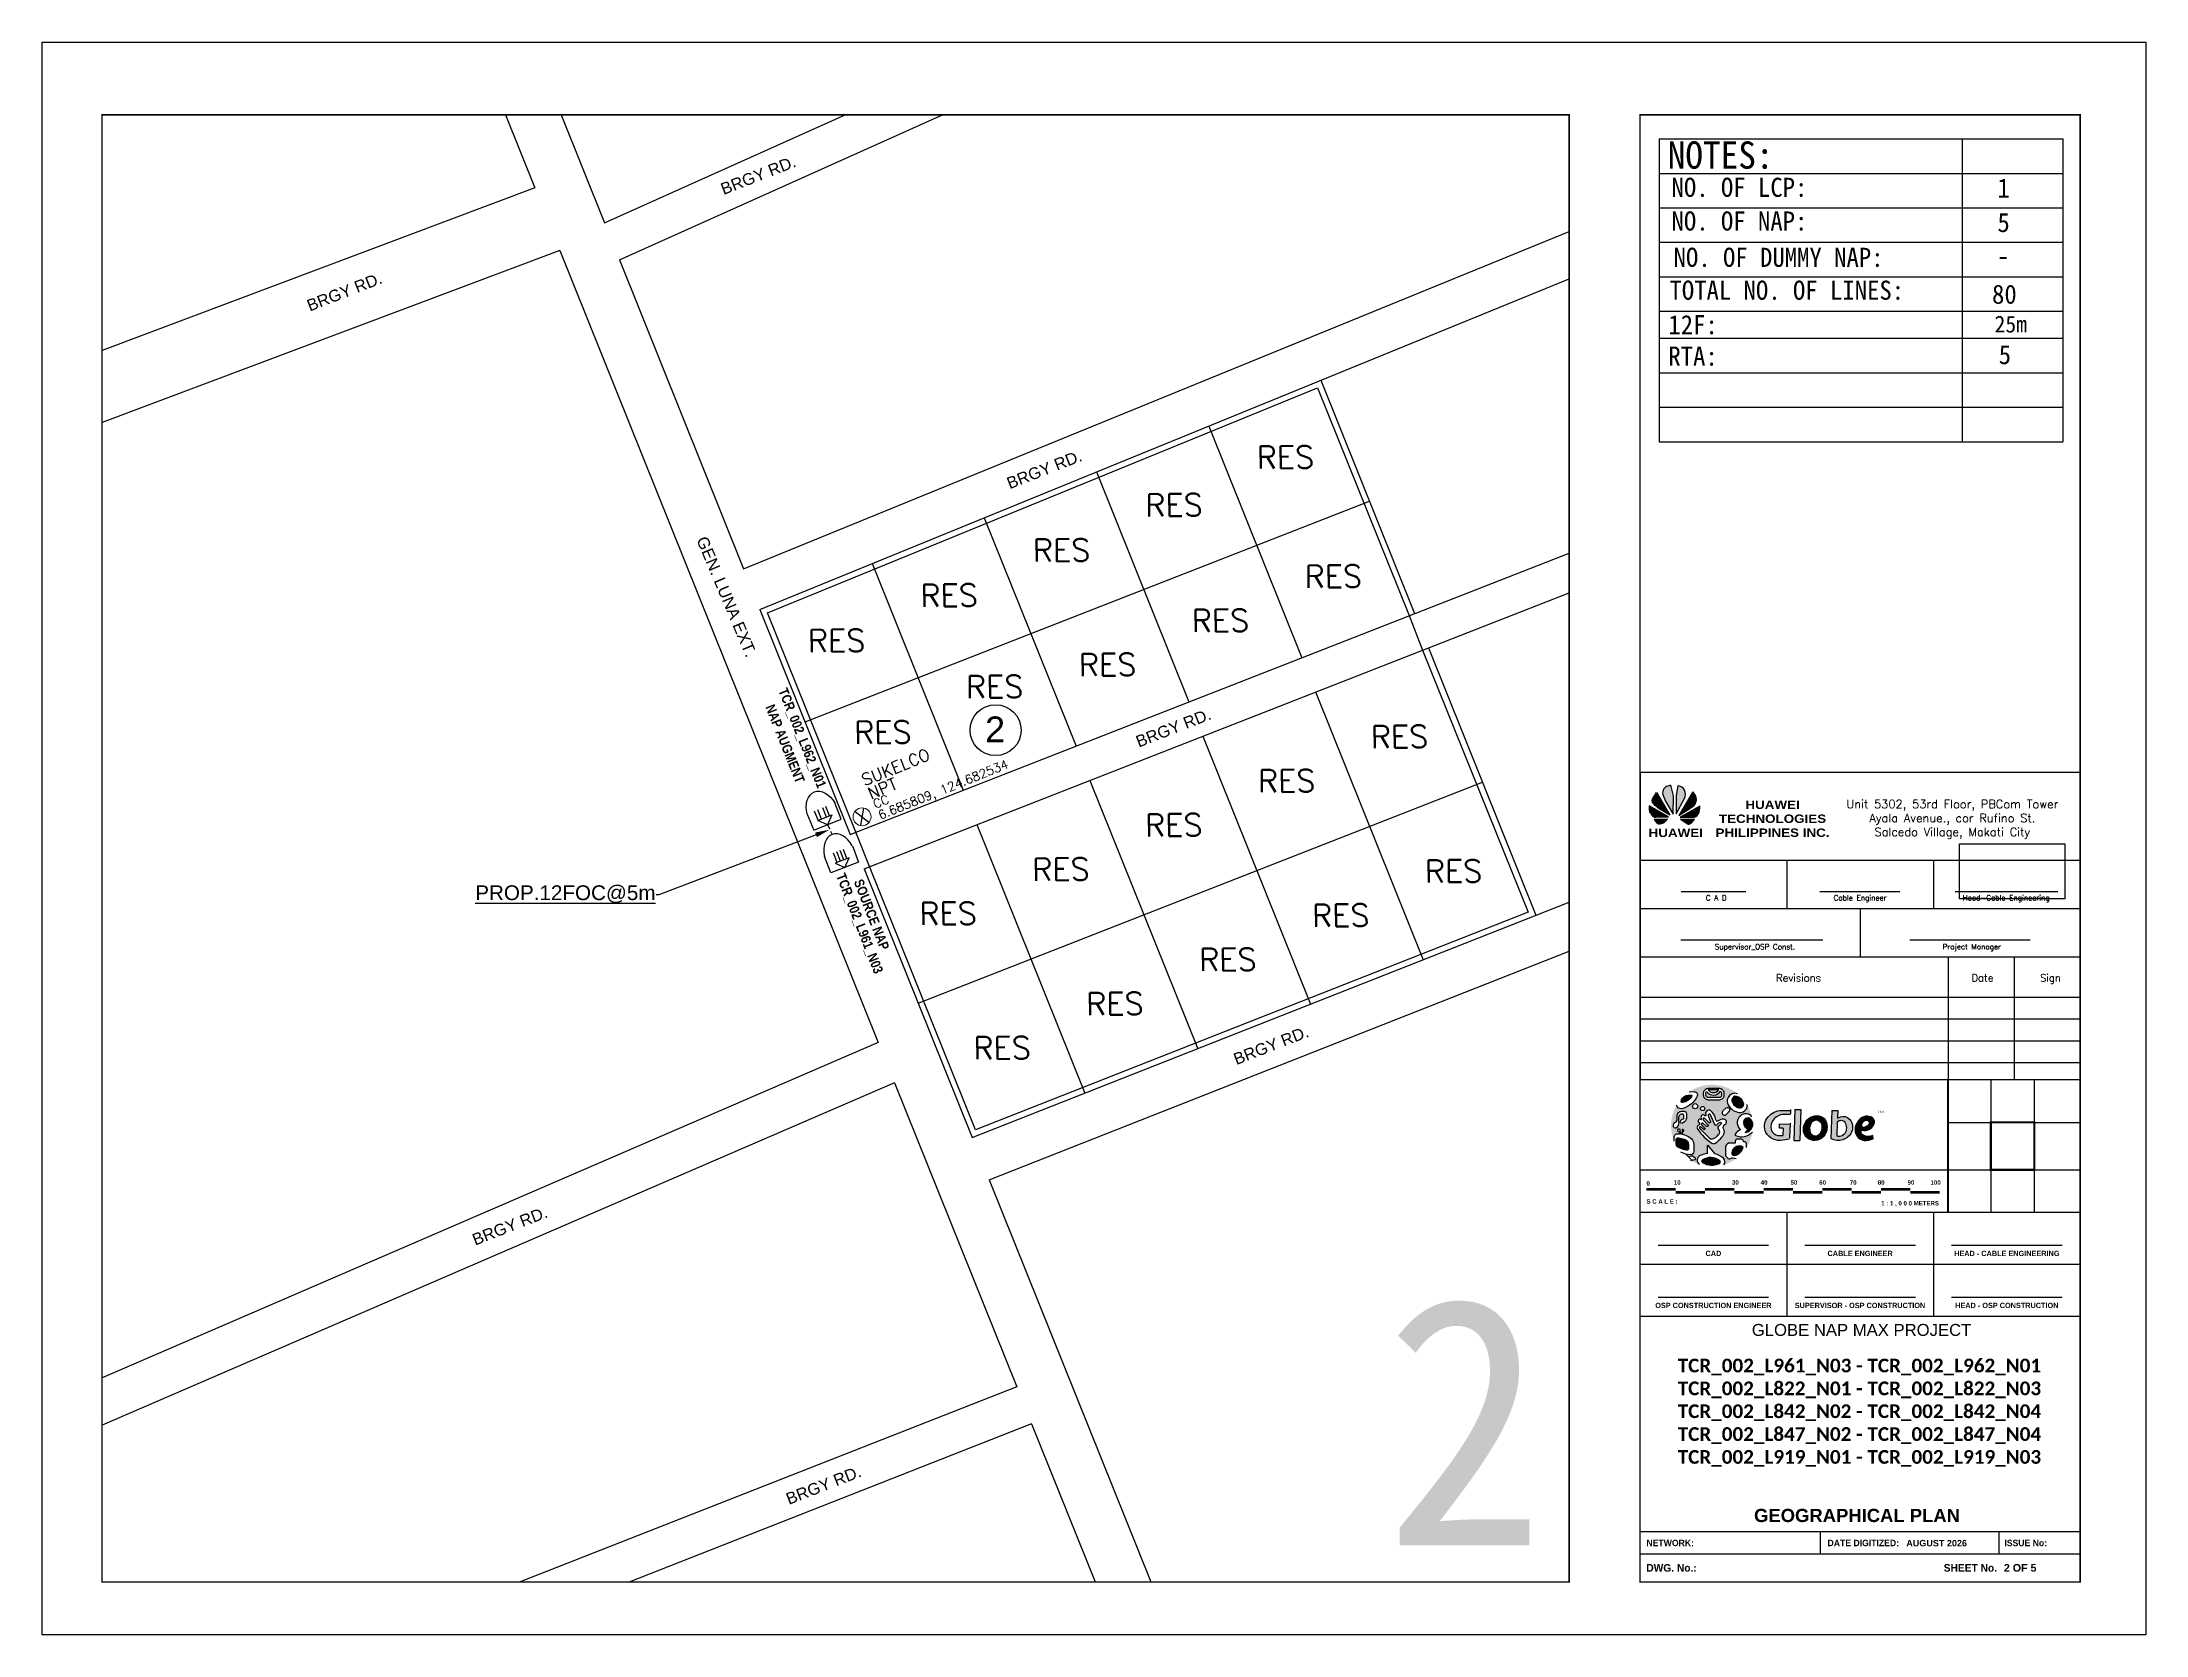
# Paper-space layout 'GEO (2)' of a CAD drawing. Header units: metres. Extents: x 28 to 529, y -2 to 378.
# The model-space entities are those that its viewports show. They can reach past a viewport. Long polylines and large blocks are cut down to what shows.
import ezdxf
from ezdxf import colors
from ezdxf.entities.mleader import LeaderData, LeaderLine
from ezdxf.enums import TextEntityAlignment as Align
from ezdxf.lldxf.tags import DXFTag
from ezdxf.math import Vec2, Vec3

# ---------------------------------------------------------------- set-up
doc = ezdxf.new("R2010")
doc.units = ezdxf.units.M
doc.header["$MEASUREMENT"] = 0
doc.linetypes.add('AERCAB', pattern=[3, 2, -1])
for name, color, linetype in [('1 CORE PRECONNECTED CABLE', 10, 'Continuous'), ('4', 7, 'Continuous'), ('DIMENSION', 3, 'Continuous'), ('EXPOLE', 7, 'Continuous'), ('GRIDS', 251, 'Continuous'), ('LOGO', 1, 'Continuous'), ('LOT BOUNDARY', 8, 'Continuous'), ('MISC', 4, 'Continuous'), ('NAP', 6, 'Continuous'), ('NAP BOUNDARY', 5, 'NAP_BOUNDARY'), ('NEW NAP', 1, 'Continuous'), ('P-AERIAL_FOC', 1, 'AERCAB'), ('p-mh', 1, 'Continuous'), ('pic', 7, 'Continuous'), ('ROAD PAVEMENT', 7, 'Continuous'), ('RTA', 7, 'Continuous'), ('STREET NAME', 2, 'Continuous'), ('t-block', 7, 'Continuous'), ('X-MERALCO-MANILA', 5, 'Continuous'), ('x-mh', 5, 'Continuous'), ('X-POLE', 5, 'Continuous')]:
    doc.layers.add(name, color=color, linetype=linetype)
doc.layers.add('P-UG 144 FOC', color=3, linetype='Continuous', lineweight=50)
doc.layers.get('MISC').off()
doc.layers.get('pic').off()
doc.styles.add('BOLD', font='swisscbo.ttf')
doc.styles.add('CGOMEGA', font='')
doc.styles.add('MHEL', font='SASB____.SHX')
doc.styles.add('ROMANS', font='romans')
doc.styles.add('SASB', font='SASB____.SHX', dxfattribs={"height": 5})
doc.styles.add('SIMPLEX', font='simplex')
doc.styles.get("Standard").update_dxf_attribs({"font": 'arial.ttf'})
doc.styles.add('样式 1', font='SimSun.ttf')
doc.styles.get('CGOMEGA').set_extended_font_data('CG Omega', bold=True)
tags = doc.linetypes.add('NAP_BOUNDARY', pattern='A,3,-1,["NAP",Standard,S=0.4,R=0,X=-0.73,Y=-0.2],-0.6', length=4.6).pattern_tags.tags
tags[6] = DXFTag(74, 10)
picture_1 = doc.add_image_def('image1.jpg', size_in_pixel=(177, 92))

psp = doc.layouts.new('GEO (2)')

# ---------------------------------------------------------------- texts
at = {"color": 5, "style": 'SASB'}
psp.add_text('GEOGRAPHICAL PLAN ', height=3.15, dxfattribs=at).set_placement((461.11, 25.19), align=Align.CENTER)

msp = doc.modelspace()

# ---------------------------------------------------------------- texts
at = {"layer": 'LOT BOUNDARY', "char_height": 3.024, "width": 55.2712, "attachment_point": 2, "rotation": 0.6682, "style": 'ROMANS'}
for insert in [(13879657.95, 746013.81), (13879642.86, 746007.34), (13879627.64, 746001.22), (13879664.43, 745997.68), (13879612.41, 745995.1), (13879649.15, 745991.7), (13879597.18, 745988.98), (13879633.87, 745985.72), (13879618.58, 745982.74), (13879603.44, 745976.57), (13879673.39, 745975.97), (13879658.11, 745969.99), (13879642.83, 745964.01), (13879627.55, 745958.02), (13879680.71, 745957.77), (13879612.27, 745952.04), (13879665.43, 745951.78), (13879650.15, 745945.8), (13879634.86, 745939.82), (13879619.58, 745933.84)]:
    msp.add_mtext('RES', dxfattribs=dict(at, insert=insert))
at = {"layer": 'STREET NAME', "attachment_point": 1}
for s, insert, char_height, rotation in [('BRGY RD.', (13879581.31, 746049.26), 1.584, 21.3638), ('BRGY RD.', (13879525.29, 746033.48), 1.584, 21.3638), ('BRGY RD.', (13879620.04, 746009.43), 1.584, 21.3638), ('GEN. LUNA EXT.', (13879579.64, 746001.76), 1.5842, 292.9071), ('BRGY RD.', (13879637.52, 745974.45), 1.584, 21.3638), ('BRGY RD.', (13879650.74, 745931.46), 1.584, 21.3638), ('BRGY RD.', (13879547.68, 745907.02), 1.584, 21.3638), ('BRGY RD.', (13879590.15, 745871.92), 1.584, 21.3638)]:
    msp.add_mtext_dynamic_manual_height_columns(s, width=24.9774, gutter_width=7.92, heights=[0], dxfattribs=dict(at, insert=insert, char_height=char_height, rotation=rotation))
at = {"layer": 't-block', "insert": (13879682.23, 745898.47), "char_height": 33.4924, "width": 97.0509, "attachment_point": 2, "style": '样式 1'}
msp.add_mtext('\\pxsm0.9;{\\W0.95;2}', dxfattribs=at)

# ---------------------------------------------------------------- blocks, each defined once
blk = doc.blocks.new('A$C72D259CD')
h = blk.add_hatch(color=5)
h.paths.add_polyline_path([(241.1, 264.5, -0.387582), (259.9, 304, -0.173224), (283.2, 305, 0.325853), (77.8, 313.8), (99.4, 312.4, -0.564411), (111.2, 294.9, -0.215923), (51.5, 241.9, -0.365883), (25.9, 250.5), (23.3, 255.8, 0.13157), (0, 168.6, 0.097574), (13, 102.4), (13, 118.1, -0.430887), (30.1, 134.2, -0.015988), (36.6, 134, 0.33378), (37.6, 135.4), (37.3, 139.6, 0.348144), (34.7, 142), (32.9, 142.1, -0.259347), (27.7, 145.8), (27.6, 150.3, -0.384404), (32.4, 154.2), (35.7, 154.1, -0.324639), (39.3, 150.1), (39.7, 135, 0.302309), (40.9, 133.7, -0.014582), (45.5, 133, 0.393216), (46.4, 133.8), (46.7, 150.6, -0.492185), (50.6, 152.8), (53.3, 150.6, -0.824801), (49.9, 143.8, 0.403873), (48.8, 142.7), (48.7, 133.2, 0.309688), (49.3, 132.3, -0.102982), (79.1, 118.9, -0.244523), (96.8, 88.7), (96.8, 57.7, -0.413152), (84.1, 44.4, -0.056316), (62.3, 47.4), (74.1, 35.8, 0.119625), (80.2, 37.4, -0.316849), (95.1, 35.9), (104.3, 28.9, -0.556533), (102.2, 23.8), (93.6, 22.3, -0.079444), (91.2, 21.9), (82.3, 20.4, 0.061423), (121.1, 2.5, -0.586808), (124.8, 40.9, -0.087161), (155.5, 49.7), (155.5, 85), (186, 47.8, -0.113289), (223.2, 29.7, -0.399708), (225.2, 1.6, 0.085427), (278, 28.2), (262.4, 30.9, 0.159465), (256.3, 29.9), (252.5, 28.1, -0.355951), (240.2, 30.8), (234, 38.7, -0.168134), (231.9, 44.9), (231.9, 78.6, -0.339635), (252.5, 94.5), (272.8, 94.5, 0.414214), (273.1, 94.8), (273.1, 103, -0.290542), (280.6, 111.1), (301.1, 111.1, -0.290542), (308.6, 103), (308.6, 100.2), (312.3, 100.2, -0.414214), (322.3, 90.2), (322.3, 75.9, 0.100893), (346.8, 141.2, -0.324755), (275.2, 126.5, -0.447005), (274.2, 133.8, -0.115374), (292.8, 149.2, 0.501267), (293.5, 153.9, -0.496984), (301.8, 215, -0.365996), (344.7, 206.9, 0.080327), (323.9, 258.6, -0.19352), (321.6, 240.2, -0.293436), (288.1, 225.2, -0.283466)])
h.paths.add_polyline_path([(158.8, 278, -0.414214), (138.8, 298), (138.8, 307.9, -0.414214), (158.8, 327.9), (205.2, 327.9, -0.414214), (225.2, 307.9), (225.2, 298, -0.414214), (205.2, 278)], flags=16)
h.paths.add_polyline_path([(158.8, 288, -0.414214), (148.8, 298), (148.8, 307.9, -0.186813), (151.4, 314.7, 0.539878), (210.9, 316.2, -0.247881), (215.2, 307.9), (215.2, 298, -0.414214), (205.2, 288)], flags=0)
h.paths.add_polyline_path([(190.4, 193, 0.54577), (200.6, 188.9, -0.189145), (225, 195.8, -0.778159), (229.9, 173.7, 0.409569), (223.9, 155.2, -0.251318), (224.7, 131.4, -0.066674), (216.4, 119.9, -0.074903), (189.2, 94.2, -0.322268), (174, 93.7, -0.092981), (114.7, 151.9, -0.650573), (120.2, 172.3, 0.611075), (121.7, 178.4, -0.092995), (116.1, 185, -0.743402), (125.7, 195, 0.730616), (128.8, 200.3, -0.920422), (144, 211, 0.849133), (148.4, 214.9, -0.727968), (168.9, 233.1, -0.191142)], flags=16)
h.paths.add_polyline_path([(221.3, 231.1), (234.3, 242.7, -1.020931), (247.9, 228.4), (231.9, 213.8, -0.831836)], flags=16)
h.paths.add_polyline_path([(167.6, 215.3), (185.5, 176.9), (188.1, 172.3, 0.803148), (195.8, 172, -0.209429), (205.7, 181.2, -0.090641), (214.2, 181, -0.506163), (214, 176.1), (206.4, 169.4, 0.373164), (202, 153.7), (206.3, 147.5, -0.344106), (201.1, 128.8, -0.105676), (181.4, 113.1, -0.318334), (164.3, 115.7), (121.3, 157.3, -0.972676), (126, 162.7), (139.9, 152.2, 0.95612), (144.1, 157.8), (130.5, 172.5, -0.860086), (135.2, 179.1), (150.5, 165.4, 0.961108), (155.9, 172.8), (137.4, 193.7, -1.036542), (143.9, 199.5), (163, 181, 0.772779), (168.1, 185.3, -0.020215), (158.8, 211, -0.971589)], flags=0)
h.paths.add_polyline_path([(158, 322.9, -0.012207), (158.8, 322.9), (203.2, 322.9, -0.600523)], flags=0)
h.paths.add_polyline_path([(143.4, 241.5, -1), (125.5, 241.5, -1)], flags=16)
h.paths.add_polyline_path([(113.7, 251.5, -1), (92, 251.5, -1)], flags=16)
h.paths.add_polyline_path([(65.3, 220), (65.3, 200.3, -0.213623), (58.8, 185.9), (48.6, 178.9, -0.474433), (40.4, 182.8, -0.431901), (53, 197.7, 0.28003), (54.7, 199.8), (54.7, 213, 0.306149), (49.6, 217.9, 0.479968), (32.4, 202.4), (32.4, 185.1, -0.205732), (28.3, 165.7, -0.177167), (22.1, 159.5, -0.413829), (10.7, 164, -0.411462), (21.7, 185.5, 0.283184), (25.5, 192.7), (25.5, 210, -0.414214), (45.5, 230), (55.3, 230, -0.414214)], flags=16)
for points in [[(87.2, 291.7, 0.761488), (83.9, 299), (74, 298.6, 0.283288), (44.3, 278.2), (42.8, 272.5, 0.56135), (50.2, 267.4, 0.186406)], [(271.5, 293.7, 0.391057), (259.7, 273.9, 0.36325), (296.5, 244.9, 0.446635), (309.8, 260.6, 0.373195)], [(327, 155.6, -0.600005), (327.4, 151.7), (317, 141.2, 1.035252), (317.8, 139.4, 0.279546), (346.4, 162, 0.226225), (343.1, 192.3, 0.740221), (308.9, 184.1, 0.131731), (314.6, 164.1, 0.208399)], [(476.5, 106.5), (505.4, 111.6), (507.6, 175.5), (462.6, 177), (462.6, 157.6), (478.3, 157.6), (477.2, 126.9), (465.9, 126, -0.238449), (431.3, 141.7, -0.241585), (431, 186.6, -0.206275), (473.5, 216.7), (509, 216.7), (509.6, 233.4), (463.4, 233.4, 0.197672), (408.8, 199.4, 0.25295), (404, 139.7, 0.31876)], [(524.1, 105.3), (549.1, 105.3), (553.6, 236.8), (528.6, 236.8)], [(65.1, 64.1, 0.486241), (74.8, 71.7), (74.8, 87, 0.35583), (55.4, 111.3), (32.7, 116.2, 0.519043), (21.6, 107.9), (21.6, 97.4, 0.372938), (34.1, 73.8, 0.032553)], [(206.8, 7.2, 0.562772), (207.4, 18, 0.321732), (133.6, 22.8, 0.537231), (134.5, 11, 0.248072)], [(259, 53.7, 0.428112), (267.1, 41.9, 0.152694), (280.4, 44.2, 0.194668), (306.8, 70.8, 0.441695), (299.4, 81.3, 0.424548)]]:
    blk.add_hatch(color=5).paths.add_polyline_path(points)
h = blk.add_hatch(color=5)
h.paths.add_polyline_path([(640.8, 113.4, 0.254043), (665.2, 163.5, 0.212186), (653.2, 198.8, 0.196588), (621.5, 210.9, 0.349026), (567, 169, 0.238348), (575.3, 122, 0.365209)])
h.paths.add_polyline_path([(594.6, 139.9, -0.169265), (596, 174.6, -0.440123), (629.4, 191, -0.255601), (642.5, 169.1, -0.259436), (630, 130.1, -0.607603)], flags=16)
h = blk.add_hatch(color=5)
h.paths.add_polyline_path([(722.1, 206.1), (709.7, 200), (710.9, 233.4), (685.9, 233.4), (681.8, 113.4, 0.434857), (770, 141.5, 0.273645), (762.6, 195, 0.319553)])
h.paths.add_polyline_path([(740.9, 184, -0.260209), (741.7, 135.2, -0.198269), (719.3, 122.4, -0.106455), (707.2, 124.7), (709.2, 185.5, -0.42546)], flags=16)
h = blk.add_hatch(color=5)
h.paths.add_polyline_path([(851.4, 206.2, 0.302348), (801.8, 193.1, 0.130928), (785.9, 161.3, 0.435552), (823.3, 105.6, 0.139591), (861.5, 112.7), (860.9, 126.8, -0.21987), (818.9, 127.4, -0.37199), (811.2, 146.3, -0.434943), (814.7, 149.6, 0.342296), (864.8, 172.3, 0.461787)])
h.paths.add_polyline_path([(844.8, 174.4, -0.176549), (820.6, 162, -0.442977), (812.5, 167.3, -0.145084), (815.2, 179.2, -0.432664), (842.8, 188.3, -0.435304)], flags=16)
at = {"color": 5}
for p, q in [((463.4, 233.4), (509.6, 233.4)), ((509.6, 236.8), (509, 220.1)), ((528.6, 236.8), (524.1, 105.3)), ((528.6, 236.8), (553.6, 236.8)), ((553.6, 236.8), (549.1, 105.3)), ((685.9, 233.4), (681.8, 113.4)), ((685.9, 233.4), (710.9, 233.4)), ((709.2, 185.5), (707.2, 124.7)), ((710.9, 233.4), (709.7, 200)), ((478.3, 157.6), (477.2, 126.9)), ((507.6, 178.8), (505.4, 114.9)), ((524.1, 105.3), (549.1, 105.3)), ((62.3, 47.4), (85.9, 24.1)), ((82.3, 20.4), (102.2, 23.8)), ((104.3, 28.9), (95.1, 35.9))]:
    blk.add_line(p, q, dxfattribs=at)
for points in [[(77.8, 313.8), (99.4, 312.4, -0.564411), (111.2, 294.9, -0.215923), (51.5, 241.9, -0.365883), (25.9, 250.5), (23.3, 255.8)], [(74, 298.6), (83.9, 299, -0.761488), (87.2, 291.7, -0.186406), (50.2, 267.4, -0.56135), (42.8, 272.5), (44.3, 278.2, -0.283288), (74, 298.6, -0.713684)], [(210.9, 316.2, -0.247881), (215.2, 307.9), (215.2, 298, -0.414214), (205.2, 288), (158.8, 288, -0.414214), (148.8, 298), (148.8, 307.9, -0.186813), (151.4, 314.7)], [(158, 322.9, -0.012207), (158.8, 322.9), (203.2, 322.9)], [(10.7, 164, -0.411462), (21.7, 185.5, 0.283184), (25.5, 192.7), (25.5, 210, -0.414214), (45.5, 230), (55.3, 230, -0.414214), (65.3, 220), (65.3, 200.3, -0.213623), (58.8, 185.9), (48.6, 178.9, -0.474433), (40.4, 182.8, -0.431901), (53, 197.7, -0.287127)], [(49.6, 217.9, 0.479968), (32.4, 202.4), (32.4, 185.1, -0.205732), (28.3, 165.7, -0.177167), (22.1, 159.5, -0.177167)], [(114.7, 151.9, 0.092981), (174, 93.7, 0.322268), (189.2, 94.2, 0.074903), (216.4, 119.9, 0.066674), (224.7, 131.4, 0.251318), (223.9, 155.2, -0.409569), (229.9, 173.7, 0.778159), (225, 195.8, 0.186254), (200.9, 189.1, -0.565224), (190.4, 193, 0.191142), (168.9, 233.1, 0.727968), (148.4, 214.9, -0.849133), (144, 211, 0.920422), (128.8, 200.3, -0.730616), (125.7, 195, 0.74132), (116.1, 185, 0.093412), (121.7, 178.4, -0.611075), (120.2, 172.3, 0.650573), (114.7, 151.9, 0.815679)], [(168.1, 185.3, -0.772779), (163, 181), (143.9, 199.5, 0.997265), (137.2, 194), (155.9, 172.8, -0.961108), (150.5, 165.4), (135.2, 179.1, 0.860086), (130.5, 172.5), (144.1, 157.8, -0.994191), (139.6, 152.4), (125.8, 162.9, 0.94393), (121.3, 157.3)], [(121.3, 157.3), (164.3, 115.7, 0.318334), (181.4, 113.1, 0.105676), (201.1, 128.8, 0.344106), (206.3, 147.5), (202, 153.7, -0.373164), (206.4, 169.4), (214, 176.1, 0.506163), (214.2, 181, 0.090641), (205.7, 181.2, 0.209429), (195.8, 172, -0.803148), (188.1, 172.3), (185.5, 176.9)], [(185.5, 176.9), (167.6, 215.3, 0.971589), (158.8, 211)], [(234.3, 242.7), (221.3, 231.1, 0.831836), (231.9, 213.8), (247.9, 228.4, 1.020931), (234.3, 242.7, 9.858577)], [(344.7, 206.9, 0.365996), (301.8, 215, 0.496984), (293.5, 153.9, -0.501267), (292.8, 149.2, 0.115374), (274.2, 133.8, 0.447005), (275.2, 126.5, 0.324755), (346.8, 141.2, -0.356724)], [(343.1, 192.3, 0.740221), (308.9, 184.1, 0.131731), (314.6, 164.1, 0.208399), (327, 155.6, -0.600005), (327.4, 151.7), (317, 141.2, 1.035252), (317.8, 139.4, 0.279546), (346.4, 162, 0.226225), (343.1, 192.3, -3.925785)], [(505.4, 111.6), (476.5, 106.5, -0.31876), (404, 139.7, -0.25295), (408.8, 199.4, -0.197672), (463.4, 233.4, -1.869981)], [(509, 216.7), (473.5, 216.7, 0.206275), (431, 186.6, 0.241585), (431.3, 141.7, 0.238449), (465.9, 126), (477.2, 126.9)], [(621.5, 210.9, -0.196588), (653.2, 198.8, -0.212186), (665.2, 163.5, -0.254043), (640.8, 113.4, -0.365209), (575.3, 122, -0.238348), (567, 169, -0.349026), (621.5, 210.9, -1.129876)], [(596, 174.6, -0.440123), (629.4, 191, -0.255601), (642.5, 169.1, -0.259436), (630, 130.1, -0.607603), (594.6, 139.9, -0.169265), (596, 174.6, -0.86722)], [(709.7, 200), (722.1, 206.1, -0.319553), (762.6, 195, -0.273645), (770, 141.5, -0.434857), (681.8, 113.4, -2.437139)], [(709.2, 185.5, -0.42546), (740.9, 184, -0.260209), (741.7, 135.2, -0.198269), (719.3, 122.4, -0.106455), (707.2, 124.7, -3.283342)], [(814.7, 149.6, 0.342296), (864.8, 172.3, 0.461787), (851.4, 206.2, 0.302348), (801.8, 193.1, 0.130928), (785.9, 161.3, 0.435552), (823.3, 105.6, 0.139591), (861.5, 112.7), (860.9, 126.8, -0.21987), (818.9, 127.4, -0.37199), (811.2, 146.3, -0.434943), (814.7, 149.6, -2.531387)], [(820.6, 162, 0.176549), (844.8, 174.4, 0.435304), (842.8, 188.3, 0.432664), (815.2, 179.2, 0.145084), (812.5, 167.3, 0.442977), (820.6, 162, -0.240426)], [(13, 102.4), (13, 118.1, -0.430887), (30.1, 134.2, -0.015988), (36.6, 134, -0.018124)], [(21.6, 97.4), (21.6, 107.9, -0.519043), (32.7, 116.2), (55.4, 111.3, -0.35583), (74.8, 87), (74.8, 71.7, -0.486241), (65.1, 64.1, -0.032553), (34.1, 73.8, -0.372938), (21.6, 97.4, -1.38222)], [(40.9, 133.7, -0.014582), (45.5, 133, -0.014582)], [(49.3, 132.3, -0.102982), (79.1, 118.9, -0.244523), (96.8, 88.7), (96.8, 57.7, -0.413152), (84.1, 44.4, -0.11299), (41.8, 55.2)], [(273.1, 103), (273.1, 94.8, -0.414214), (272.8, 94.5), (252.5, 94.5)], [(322.3, 75.9), (322.3, 90.2, 0.414214), (312.3, 100.2), (308.6, 100.2), (308.6, 103)], [(231.9, 78.6), (231.9, 44.9, 0.168134), (234, 38.7), (240.2, 30.8, 0.355951), (252.5, 28.1), (256.3, 29.9, -0.159465), (262.4, 30.9), (278, 28.2)]]:
    blk.add_lwpolyline(points, format="xyb", dxfattribs=at)
blk.add_lwpolyline([(158.8, 327.9), (205.2, 327.9, -0.414214), (225.2, 307.9), (225.2, 298, -0.414214), (205.2, 278), (158.8, 278, -0.414214), (138.8, 298), (138.8, 307.9, -0.414214)], format="xyb", close=True, dxfattribs=at)
for points in [[(54.7, 199.8), (54.7, 213)], [(27.6, 150.3), (27.7, 145.8)], [(35.7, 154.1), (32, 154.2)], [(32.9, 142.1), (34.7, 142)], [(37.3, 139.6), (37.6, 135.4)], [(39.7, 135), (39.3, 150.1)], [(46.7, 150.6), (46.4, 133.8)], [(48.7, 133.2), (48.8, 142.7)], [(53.3, 150.6), (50.6, 152.8)], [(301.1, 111.1), (280.6, 111.1)], [(478.3, 157.6), (462.6, 157.6), (462.6, 177), (507.6, 175.5)], [(155.5, 49.7), (155.5, 85), (186, 47.8)]]:
    blk.add_lwpolyline(points, dxfattribs=at)
at = {"color": 5, "const_width": 1}
for points in [[(877, 232.7), (889.8, 232.7)], [(883.4, 232.7), (883.4, 222.3)], [(892.7, 232.6), (893.9, 232.6)], [(893.2, 222.3), (893.2, 232.7)], [(893.5, 232.8), (899, 222.6)], [(898.6, 222.9), (899.8, 222.9)], [(899.4, 222.6), (904.8, 232.8)], [(904.4, 232.6), (905.6, 232.6)], [(904.4, 232.6), (905.6, 232.6)], [(905.1, 232.7), (905.1, 222.3)]]:
    blk.add_lwpolyline(points, dxfattribs=at)
at = {"color": 5}
for centre, radius in [((102.9, 251.5), 10.9), ((134.4, 241.5), 8.95)]:
    blk.add_circle(centre, radius, dxfattribs=at)
for centre, radius, start, end in [((180.6, 334.9), 35.6, 214.74215, 328.19672), ((180.6, 334.9), 25.6, 208.05108, 331.99426), ((272.2, 274), 32.4, 112.12111, 196.86278), ((276.3, 277.4), 17, 106.38925, 191.82251), ((295.4, 281.3), 36.5, 191.82251, 271.67664), ((273, 271.9), 34.6, 72.8112, 112.12111), ((271.6, 255.1), 38.6, 8.18612, 90.04732), ((48.5, 211.7), 6.27, 12.26909, 80.35671), ((52, 200.2), 2.65, 289.36225, 353.07631), ((481.9, 312.9), 338.8, 197.48728, 202.11959), ((296.5, 283), 58.4, 198.4326, 261.73758), ((293.2, 258.8), 33.9, 261.32339, 326.73773), ((296.1, 258.7), 13.8, 271.67664, 7.94547), ((299.9, 252.3), 24.9, 330.72308, 14.53297), ((18.6, 167.5), 8.67, 203.70304, 293.62778), ((32.1, 149.6), 4.58, 90.7506, 170.45885), ((33.7, 148.6), 6.55, 205.34111, 263.49773), ((34.5, 139.1), 2.86, 9.30401, 86.08511), ((34.8, 149.5), 4.6, 7.12914, 79.07104), ((36.2, 135.3), 1.37, 289.00336, 2.83519), ((41.3, 135.2), 1.61, 189.07367, 256.35588), ((45.5, 133.9), 0.856, 251.74673, 354.84335), ((49.5, 150.2), 2.81, 66.62802, 171.45096), ((49.6, 133.2), 0.952, 176.49586, 264.43379), ((49.9, 142.7), 1.12, 90.45732, 179.6929), ((51, 147.5), 3.89, 254.75124, 52.81458), ((252.5, 73.1), 21.4, 90.04561, 164.99163), ((283.3, 101.2), 10.3, 105.18553, 169.9887), ((298.4, 101.2), 10.3, 10.0113, 74.81447), ((73.7, 49.2), 13.4, 271.87021, 299.15661), ((86.6, 26.1), 13, 48.83355, 119.15661), ((91.2, 29.4), 7.48, 225.31244, 288.71555), ((101.7, 27), 3.26, 280.33515, 35.31652), ((133.7, 20.7), 22.1, 113.7395, 235.35847), ((165.1, -42.3), 92.5, 95.96904, 115.89448), ((138, 17.2), 7.12, 127.50636, 240.49061), ((167.2, -31), 63.4, 50.63356, 121.97216), ((174.2, 77.5), 77.5, 239.1356, 294.86445), ((165.1, -42.3), 92.5, 51.11568, 76.96941), ((203.8, 12.8), 6.37, 297.90992, 55.3883), ((209.4, 14.7), 20.4, 320.37834, 47.52621), ((268.6, 51.7), 9.85, 168.23201, 260.93732), ((292.6, 48), 34, 78.357, 170.37114), ((270.2, 64.4), 22.7, 262.21256, 296.93917), ((260.7, 90.1), 50, 293.20614, 337.26977), ((298.3, 72.7), 8.7, 347.49229, 82.8156)]:
    blk.add_arc(centre, radius, start, end, dxfattribs=at)
blk = doc.blocks.new('globe logo')
at = {"layer": 'DIMENSION', "linetype": 'Continuous', "xscale": 0.2804985043476336, "yscale": 0.2804985043476336, "zscale": 0.2804985043476336}
blk.add_blockref('A$C72D259CD', (0.2, 0.8), dxfattribs=at)
blk = doc.blocks.new('Logo')
at = {"layer": 'LOGO'}
for points in [[(-4, 5.11, 0.005341), (-4.79, 3.97, 0.341925), (-4.69, 2.5, 0.079759), (-2.78, 0.93), (-0.76, -0.25)], [(0.05, 4.39), (-0.55, 6.86), (-1.26, 6.68, 0.407135), (-2.48, 4.7), (-1.8, 3.06), (0, 0)], [(0.71, 4.46), (0.68, 0.02), (2.7, 3.75, 0.531458), (1.13, 6.76)], [(1.37, -0.32), (4.49, 1.62, 0.525627), (4.66, 5.27)], [(-5.69, 1.95), (-5.74, 1.46, 0.149036), (-5.54, 0.39, 0.122189), (-4.66, -0.59, 0.143051), (-4.16, -0.75), (-1.08, -0.67)], [(4.67, -0.76, 0.27988), (5.97, 0, 0.153441), (6.35, 1.91), (1.7, -0.71)], [(-4.55, -1.27), (-4.25, -1.72, 0.197877), (-3.4, -2.29, 0.231389), (-2.18, -1.97, 0.004075), (-1.33, -1.22)], [(4.22, -2.22), (5.13, -1.31), (1.75, -1.21), (3.31, -2.27, 0.340111)]]:
    blk.add_hatch(color=22, dxfattribs=at).paths.add_polyline_path(points)
at = {"layer": 'LOGO', "color": 22}
for points in [[(-0.76, -0.25), (-2.78, 0.93, -0.079759), (-4.69, 2.5, -0.341925), (-4.79, 3.97, -0.005341), (-4, 5.11), (-0.76, -0.25)], [(0, 0), (0.05, 4.39), (-0.55, 6.86), (-1.26, 6.68, 0.407135), (-2.48, 4.7), (-1.8, 3.06), (0, 0)], [(0.68, 0.02), (2.7, 3.75, 0.531458), (1.13, 6.76), (0.71, 4.46), (0.68, 0.02)], [(1.37, -0.32), (4.49, 1.62, 0.525627), (4.66, 5.27), (1.37, -0.32)], [(-1.08, -0.67), (-5.69, 1.95), (-5.74, 1.46, 0.149036), (-5.54, 0.39, 0.122189), (-4.66, -0.59, 0.143051), (-4.16, -0.75), (-1.08, -0.67)], [(1.7, -0.71), (4.67, -0.76, 0.27988), (5.97, 0, 0.153441), (6.35, 1.91), (1.7, -0.71)], [(-1.33, -1.22), (-4.55, -1.27), (-4.25, -1.72, 0.197877), (-3.4, -2.29, 0.231389), (-2.18, -1.97, 0.004075), (-1.33, -1.22, -0.965506)], [(1.75, -1.21), (3.31, -2.27, 0.340111), (4.22, -2.22), (5.13, -1.31), (1.75, -1.21)]]:
    blk.add_lwpolyline(points, format="xyb", dxfattribs=at)
at = {"layer": 'LOGO', "insert": (-5.86, -3.47), "char_height": 2, "width": 12.9899, "attachment_point": 1}
blk.add_mtext('{\\fArial Black|b0|i0|c0|p34;\\C7;HUAWEI}', dxfattribs=at)
blk = doc.blocks.new('Logoblock')
at = {"layer": 'pic'}
blk.add_blockref('Logo', (-23.28, 1.16), dxfattribs=at)
at = {"layer": 'LOGO', "insert": (-40.35, 4.39), "char_height": 2, "width": 81.5649, "attachment_point": 1}
blk.add_mtext('\\pxqc;{\\fArial Black|b0|i0|c0|p34;\\C7;HUAWEI\\PTECHNOLOGIES\\PPHILIPPINES INC.}', dxfattribs=at)
blk = doc.blocks.new('Logo1')
at = {"color": 8}
for p, q in [((16.6, 80.96), (121.6, 80.96)), ((16.6, 59.96), (121.6, 59.96)), ((51.6, 59.96), (51.6, 48.41)), ((86.6, 59.96), (86.6, 48.41)), ((16.6, 48.41), (121.6, 48.41)), ((69.1, 48.41), (69.1, 36.87)), ((16.6, 36.87), (121.6, 36.87)), ((90.22, 7.57), (90.22, 36.87)), ((105.91, 7.57), (105.91, 36.87)), ((16.6, 27.26), (121.6, 27.26)), ((16.6, 22.06), (121.6, 22.06)), ((16.6, 16.85), (121.6, 16.85)), ((16.6, 11.64), (121.6, 11.64)), ((16.6, 7.57), (121.6, 7.57))]:
    blk.add_line(p, q, dxfattribs=at)
for points in [[(16.6, 80.96), (16.6, 48.41)], [(121.6, 80.96), (121.6, 48.41)], [(26.37, 52.44), (41.83, 52.44)], [(59.5, 52.44), (78.55, 52.44)], [(91.76, 52.44), (116.24, 52.44)], [(16.6, 48.41), (16.6, 7.57)], [(121.6, 48.41), (121.6, 7.57)], [(26.3, 40.89), (60.2, 40.89)], [(80.95, 40.89), (109.68, 40.89)]]:
    blk.add_lwpolyline(points, dxfattribs=at)
at = {"layer": 'pic'}
blk.add_blockref('Logoblock', (47.78, 69.77), dxfattribs=at)
at = {"color": 8, "style": 'SIMPLEX'}
for s, height, p in [('C A D', 1.26, (34.78, 50.33)), ('Cable Engineer', 1.26, (69.1, 50.33)), ('Head-Cable Engineering', 1.26, (103.95, 50.33)), ('Supervisor_OSP Const.', 1.26, (44.02, 38.66)), ('Project Manager', 1.26, (95.75, 38.67)), ('Revisions', 1.75, (54.41, 30.98)), ('Date', 1.75, (98.28, 30.98)), ('Sign', 1.75, (114.51, 30.98))]:
    blk.add_text(s, height=height, dxfattribs=at).set_placement(p, align=Align.CENTER)
at = {"insert": (91.1, 69.66), "char_height": 2, "attachment_point": 5, "style": 'SIMPLEX'}
blk.add_mtext('{\\C7;Unit 5302, 53rd Floor, PBCom Tower\\PAyala Avenue., cor Rufino St.\\PSalcedo Village, Makati City}', dxfattribs=at)
at = {"color": 7, "style": 'SASB'}
for tag, p in [('NAME_1:', (34.1, 52.95)), ('NAME_2:', (69.1, 52.95)), ('NAME_3:', (104.1, 52.95))]:
    blk.add_attdef(tag, text='', height=1.25, dxfattribs=at).set_placement(p, align=Align.CENTER)
for tag, p in [('NAME_4:', (39.76, 41.67)), ('NAME_5', (91.33, 41.68))]:
    blk.add_attdef(tag, p, '', height=1.25, dxfattribs=at)
blk = doc.blocks.new('DADSADASD331231')
at = {"color": 8}
for p, q in [((4177.24, -10.78), (4177.24, -35.59)), ((4212.24, -10.78), (4212.24, -35.59)), ((4146.56, -18.67), (4172.92, -18.67)), ((4181.56, -18.67), (4207.92, -18.67)), ((4216.56, -18.67), (4242.92, -18.67)), ((4146.56, -31.07), (4172.92, -31.07)), ((4181.56, -31.07), (4207.92, -31.07)), ((4216.56, -31.07), (4242.92, -31.07)), ((4185.21, -86.97), (4185.21, -92.28)), ((4227.81, -86.97), (4227.81, -92.28))]:
    blk.add_line(p, q, dxfattribs=at)
at = {"color": 6, "const_width": 0.35, "flags": 128}
for points in [[(3775.32, -98.98), (3775.32, 251.02), (4125.32, 251.02), (4125.32, -98.98)], [(4142.24, -98.98), (4142.24, 251.02), (4247.24, 251.02), (4247.24, -98.98)]]:
    blk.add_lwpolyline(points, close=True, dxfattribs=at)
for points in [[(4146.81, 245.28), (4146.81, 173.04)], [(4146.81, 245.28), (4243.13, 245.28)], [(4219.1, 245.28), (4219.1, 173.04)], [(4243.13, 245.28), (4243.13, 173.04)], [(4146.81, 237.06), (4243.13, 237.06)], [(4146.81, 228.84), (4243.13, 228.84)], [(4146.81, 220.61), (4243.13, 220.61)], [(4146.81, 212.39), (4243.13, 212.39)], [(4146.81, 204.17), (4243.13, 204.17)], [(4146.81, 197.71), (4243.13, 197.71)], [(4146.81, 189.48), (4243.13, 189.48)], [(4146.81, 181.26), (4243.13, 181.26)], [(4146.81, 173.04), (4243.13, 173.04)]]:
    blk.add_lwpolyline(points)
at = {"color": 1, "flags": 128}
for points in [[(4142.24, 20.85), (4247.24, 20.85)], [(4215.59, 20.85), (4215.59, -10.78)], [(4142.24, -0.68), (4215.59, -0.68)], [(4142.24, -10.78), (4247.24, -10.78)], [(4142.24, -35.59), (4247.24, -35.59)], [(4142.24, -86.97), (4247.24, -86.97)]]:
    blk.add_lwpolyline(points, dxfattribs=at)
at = {"color": 7, "flags": 128}
for points in [[(4225.94, 20.85), (4225.94, 10.66)], [(4236.29, 20.85), (4236.29, 10.66)], [(4215.59, 10.66), (4225.94, 10.66)], [(4225.94, 10.66), (4236.29, 10.66)], [(4236.29, 10.66), (4247.24, 10.66)], [(4215.59, -0.68), (4225.94, -0.68)], [(4225.94, -0.68), (4236.29, -0.68)], [(4225.94, -0.68), (4225.94, -10.78)], [(4236.29, -0.68), (4247.24, -0.68)], [(4236.29, -0.68), (4236.29, -10.78)]]:
    blk.add_lwpolyline(points, dxfattribs=at)
at = {"color": 2, "const_width": 0.525, "flags": 128}
blk.add_lwpolyline([(4225.94, -0.68), (4236.29, -0.68), (4236.29, 10.66), (4225.94, 10.66)], close=True, dxfattribs=at)
at = {"flags": 128}
for points in [[(4225.94, 10.66), (4225.94, -0.68)], [(4236.29, 10.66), (4236.29, -0.68)]]:
    blk.add_lwpolyline(points, dxfattribs=at)
at = {"color": 1, "const_width": 0.7, "flags": 128}
for points in [[(4143.72, -5.31), (4150.72, -5.31)], [(4150.72, -5.31), (4150.72, -5.31)], [(4157.72, -5.31), (4164.72, -5.31)], [(4164.72, -5.31), (4164.72, -5.31)], [(4171.72, -5.31), (4178.72, -5.31)], [(4178.72, -5.31), (4178.72, -5.31)], [(4185.72, -5.31), (4192.72, -5.31)], [(4192.72, -5.31), (4192.72, -5.31)], [(4199.72, -5.31), (4206.72, -5.31)], [(4206.72, -5.31), (4206.72, -5.31)], [(4150.72, -6.03), (4157.72, -6.03)], [(4164.72, -6.03), (4171.72, -6.03)], [(4178.72, -6.03), (4185.72, -6.03)], [(4192.72, -6.03), (4199.72, -6.03)], [(4206.72, -6.03), (4213.72, -6.03)]]:
    blk.add_lwpolyline(points, dxfattribs=at)
at = {"color": 8, "flags": 128}
for points in [[(4142.24, -23.18), (4247.24, -23.18)], [(4142.24, -92.28), (4247.24, -92.28)]]:
    blk.add_lwpolyline(points, dxfattribs=at)
blk.add_blockref('Logo1', (4125.64, 13.28))
at = {"layer": 'MISC', "xscale": 0.1993991631898098, "yscale": 0.1993991631898098, "zscale": 0.1993991631898098}
blk.add_blockref('globe logo', (4149.6, 0.29), dxfattribs=at)
at = {"color": 3, "style": 'CGOMEGA'}
for s, height, p in [('0', 1.05, (4143.78, -4.44)), ('S C A L E :', 1.05, (4143.78, -8.73)), ('NETWORK:', 1.54, (4143.77, -90.45)), ('DATE DIGITIZED:', 1.54, (4186.98, -90.45)), ('ISSUE No:', 1.54, (4229.16, -90.45)), ('DWG. No.:', 1.82, (4143.74, -96.53)), ('SHEET No.', 1.82, (4214.69, -96.53))]:
    blk.add_text(s, height=height, dxfattribs=at).set_placement(p)
for s, p in [('CAD', (4159.74, -21.23)), ('CABLE ENGINEER', (4194.74, -21.23)), ('HEAD - CABLE ENGINEERING', (4229.74, -21.23)), ('OSP CONSTRUCTION ENGINEER', (4159.74, -33.64)), ('SUPERVISOR - OSP CONSTRUCTION', (4194.72, -33.64)), ('HEAD - OSP CONSTRUCTION', (4229.74, -33.64))]:
    blk.add_text(s, height=1.26, dxfattribs=at).set_placement(p, align=Align.CENTER)
at = {"color": 5, "insert": (4168.9, -37.43), "char_height": 2.8467, "width": 54.6849, "attachment_point": 1}
blk.add_mtext('GLOBE NAP MAX PROJECT', dxfattribs=at)
at = {"insert": (4194.57, -45.71), "char_height": 3.56723, "width": 176.5412, "attachment_point": 2}
blk.add_mtext('\\pxt32;{\\fCalibri|b1|i0|c0|p34;\\H0.91667x;\\C5;TCR_002_L961_N03 - \\C1;TCR_002_L962_N01^J\\C5;TCR_002_L822_N01 - \\C1;TCR_002_L822_N03\\C5;^JTCR_002_L842_N02 - \\C1;TCR_002_L842_N04^J\\C5;TCR_002_L847_N02 - \\C1;TCR_002_L847_N04^J\\C5;TCR_002_L919_N01 - \\C1;TCR_002_L919_N03}', dxfattribs=at)
at = {"color": 3}
for tag, height, style, p in [('A1', 2, 'SIMPLEX', (4220.76, 15.76)), ('A2', 1.75, 'BOLD', (4231.12, 15.76)), ('A3', 1.75, 'BOLD', (4241.77, 15.76)), ('B1', 2, 'SIMPLEX', (4220.76, 4.99)), ('B2', 2, 'SIMPLEX', (4231.12, 4.99)), ('B3', 2, 'SIMPLEX', (4241.77, 4.99)), ('C1', 1.75, 'BOLD', (4220.76, -5.73)), ('C2', 1.75, 'BOLD', (4231.12, -5.73)), ('C3', 1.75, 'BOLD', (4241.77, -5.73))]:
    blk.add_attdef(tag, text='', height=height, dxfattribs=dict(at, style=style)).set_placement(p, align=Align.MIDDLE)
at = {"color": 3, "style": 'CGOMEGA'}
for tag, p in [('IST', (4151.11, -4.2)), ('2ND', (4157.96, -4.2)), ('3RD', (4164.99, -4.2)), ('4TH', (4171.84, -4.2)), ('5TH', (4178.95, -4.2)), ('6TH', (4185.8, -4.2)), ('7TH', (4193.09, -4.2)), ('8TH', (4199.76, -4.2)), ('9TH', (4206.88, -4.2)), ('10TH', (4212.76, -4.2))]:
    blk.add_attdef(tag, text='', height=1.05, dxfattribs=at).set_placement(p, align=Align.CENTER)
blk.add_attdef('SCALE', text='', height=1.05, dxfattribs=at).set_placement((4213.55, -9.17), align=Align.RIGHT)
at = {"color": 7, "style": 'SASB'}
for tag, p in [('DRM_CAD', (4159.74, -17.47)), ('CABLE_ENGR', (4194.74, -17.47)), ('H_CAB_ENGR', (4229.74, -17.47)), ('OSP_CON_ENGR', (4159.74, -29.88)), ('S_OSP_ENGR', (4194.74, -29.88)), ('H_OSP_CONS', (4229.74, -29.88))]:
    blk.add_attdef(tag, text='', height=1.75, dxfattribs=at).set_placement(p, align=Align.CENTER)
at = {"color": 7, "style": 'MHEL'}
for tag, p, height in [('NETWORK', (4158.89, -90.44), 1.54), ('DATE', (4205.76, -90.49), 1.54), ('ISSUE', (4240.65, -90.49), 1.54), ('DWG_NO', (4158.77, -96.52), 1.82), ('SHT_NO', (4229.04, -96.52), 1.82)]:
    blk.add_attdef(tag, p, '', height=height, dxfattribs=at)
at = {"color": 8, "style": 'BOLD'}
blk.add_attdef('DWGFILENAME', text='', height=0.7, dxfattribs=at).set_placement((4247.14, -100.91), align=Align.RIGHT)
at = {"layer": 't-block', "attachment_point": 2, "style": '样式 1'}
for s, insert, char_height, width in [('{\\W0.95;NOTES:}', (4161.47, 244.69), 6.5117, 18.8688), ('\\pxsm0.9,qc;{\\W0.95;NO. OF LCP:}', (4165.96, 236.02), 4.5582, 136.0297), ('\\pxsm0.9;{\\fSimSun|b0|i0|c134|p2;\\W0.95;1}', (4228.98, 235.85), 4.5582, 136.0297), ('\\pxsm0.9,qc;{\\W0.95;NO. OF NAP:}', (4165.96, 227.98), 4.5582, 136.0297), ('\\pxsm0.9,qc;{\\W0.95;5}', (4228.98, 227.63), 4.5582, 136.0297), ('\\pxsm0.9;{\\fSimSun|b0|i0|c134|p2;\\W0.95;NO. OF \\fSimSun|b0|i0|c0|p2;DUMMY \\fSimSun|b0|i0|c134|p2;NAP:}', (4175.29, 219.32), 4.55817, 136.0297), ('\\pxsm0.9,qc;{\\W0.95;-}', (4228.87, 219.68), 4.5582, 136.0297), ('\\pxsm0.9,qc;{\\fSimSun|b0|i0|c134|p2;\\W0.95;TOTAL NO. OF LINES\\fSimSun|b0|i0|c0|p2;:}', (4177.25, 211.47), 4.5582, 136.0297), ('{\\W0.95;80}', (4229.16, 210.51), 4.5582, 136.0297), ('\\pxsm0.9,qc;{\\W0.95;12F:}', (4154.89, 203.24), 4.5582, 136.0297), ('\\pxsm0.9,qc;{\\W0.95;25\\fSimSun|b0|i0|c134|p2;m}', (4230.68, 203.1), 4, 136.0297), ('\\pxsm0.9;{\\W0.95;5}', (4229.28, 196.1), 4.5582, 136.0297), ('\\pxsm0.9,qc;{\\W0.95;RTA:}', (4154.89, 195.74), 4.5582, 136.0297)]:
    blk.add_mtext(s, dxfattribs=dict(at, insert=insert, char_height=char_height, width=width))
at = {"color": 7, "true_color": 0xffffff}
image = blk.add_image(picture_1, insert=(4218.42, 64), size_in_units=(25.19, 13.09), dxfattribs=at)
image.dxf.flags = 7
blk = doc.blocks.new('EPOLE')
at = {"layer": 'X-MERALCO-MANILA', "lineweight": 0, "ltscale": 0.5}
blk.add_circle((0.01, -0.05), 1.52, dxfattribs=at)
at = {"layer": 'EXPOLE', "color": 5, "style": 'SIMPLEX'}
blk.add_text('X', height=2.5, rotation=359.1747, dxfattribs=at).set_placement((0, -0.03), align=Align.MIDDLE)
at = {"layer": 'EXPOLE', "style": 'SIMPLEX'}
blk.add_attdef('POLNO', (1.78, -1.04), '', height=2, dxfattribs=at)
blk = doc.blocks.new('RTA')
at = {"layer": 'RTA', "color": 5}
blk.add_circle((13970732.37, 788197.14), 3.45, dxfattribs=at)
blk.add_attdef('#', text='', height=3.49).set_placement((13970732.31, 788195.5), align=Align.CENTER)
blk = doc.blocks.new('AS-BUILT NAP')
at = {"layer": '4', "color": 5, "linetype": 'Continuous'}
for p, q in [((-2.09, -2.57), (-2.06, 2.46)), ((-2.06, 2.46), (0.89, 2.44)), ((0.86, -2.59), (-2.09, -2.57))]:
    blk.add_line(p, q, dxfattribs=at)
for points in [[(-2.08, -0.06), (-0.81, -1.34), (-0.8, 1.21), (-2.08, -0.06)], [(-0.8, 0.82), (0.88, 0.81)], [(-0.8, 0.25), (0.88, 0.24)], [(-0.81, -0.95), (0.87, -0.96)], [(-0.8, -0.38), (0.87, -0.39)]]:
    blk.add_lwpolyline(points, dxfattribs=at)
blk.add_ellipse((0.2, -0.07), major_axis=(3.7, -0.02), ratio=0.690295, start_param=4.896406, end_param=7.669965, dxfattribs=at)
at = {"style": 'BOLD'}
for tag, p in [('QCY18', (-0.85, 7.25)), ('MHNO', (-0.85, 4.89))]:
    blk.add_attdef(tag, text='', height=1.65, rotation=359.6755, dxfattribs=at).set_placement(p, align=Align.BOTTOM_CENTER)
at = {"color": 5, "style": 'BOLD'}
blk.add_attdef('MHTYPE', text='', height=1.65, rotation=359.6755, dxfattribs=at).set_placement((-0.86, 2.41), align=Align.BOTTOM_CENTER)
blk = doc.blocks.new('CONVERGE NAP PROPOSED')
at = {"layer": 'NEW NAP', "linetype": 'Continuous'}
for p, q in [((-184.38, -218.01), (-181.43, -218.01)), ((-184.38, -223.03), (-184.38, -218.01)), ((-181.43, -223.03), (-184.38, -223.03))]:
    blk.add_line(p, q, dxfattribs=at)
for points in [[(-184.38, -220.52), (-183.11, -221.79), (-183.11, -219.25), (-184.38, -220.52)], [(-183.11, -219.63), (-181.43, -219.63)], [(-183.11, -220.21), (-181.43, -220.21)], [(-183.11, -221.11), (-181.43, -221.11)], [(-183.11, -221.69), (-181.43, -221.69)]]:
    blk.add_lwpolyline(points, dxfattribs=at)
blk.add_ellipse((-182.11, -220.52), major_axis=(3.7, 0), ratio=0.690295, start_param=4.896406, end_param=7.669965, dxfattribs=at)
at = {"layer": 'p-mh', "style": 'SIMPLEX'}
for tag, p in [('MHNO', (-183.18, -215.57)), ('MHTYPE', (-183.18, -218.04))]:
    blk.add_attdef(tag, text='', height=1.65, dxfattribs=at).set_placement(p, align=Align.BOTTOM_CENTER)

# ---------------------------------------------------------------- linework, layer by layer
at = {"color": 0}
for points in [[(13879552.36, 746058.64), (13879556.32, 746048.78)], [(13879559.89, 746058.64), (13879565.76, 746044.03)], [(13879565.76, 746044.03), (13879598.35, 746058.64)], [(13879567.78, 746039.01), (13879611.55, 746058.64)], [(13879556.32, 746048.78), (13879497.74, 746026.74)], [(13879584.6, 745997.16), (13879696.36, 746042.84)], [(13879559.73, 746040.3), (13879497.74, 746016.97)], [(13879559.73, 746040.3), (13879602.83, 745933.07)], [(13879567.78, 746039.01), (13879584.6, 745997.16)], [(13879586.8, 745991.67), (13879696.36, 746036.45)], [(13879599.04, 745961.22), (13879696.36, 745999.32)], [(13879600.91, 745956.58), (13879696.36, 745993.94)], [(13879586.8, 745991.67), (13879599.04, 745961.22)], [(13879600.91, 745956.58), (13879615.54, 745920.17)], [(13879615.54, 745920.17), (13879696.36, 745952.03)], [(13879617.83, 745914.47), (13879696.36, 745945.43)], [(13879602.83, 745933.07), (13879497.74, 745887.67)], [(13879605.03, 745927.6), (13879497.74, 745881.25)], [(13879605.03, 745927.6), (13879621.57, 745886.45)], [(13879617.83, 745914.47), (13879639.72, 745860.02)], [(13879621.57, 745886.45), (13879554.37, 745860.02)], [(13879623.59, 745881.41), (13879569.21, 745860.02)], [(13879623.59, 745881.41), (13879632.19, 745860.02)]]:
    msp.add_lwpolyline(points, dxfattribs=at)
at = {"layer": 'GRIDS', "color": 4, "linetype": 'Continuous', "transparency": 33554687}
msp.add_lwpolyline([(13879497.74, 745860.02), (13879696.36, 745860.02), (13879696.36, 746058.64), (13879497.74, 746058.64)], close=True, dxfattribs=at)
at = {"layer": 'LOT BOUNDARY'}
for points in [[(13879662.76, 746022.72), (13879675.45, 745991.13)], [(13879647.57, 746016.51), (13879660.17, 745985.15)], [(13879632.38, 746010.3), (13879644.89, 745979.17)], [(13879592.92, 745976.45), (13879669.33, 746006.36)], [(13879617.19, 746004.09), (13879629.61, 745973.19)], [(13879602.03, 745997.79), (13879614.33, 745967.2)], [(13879677.32, 745986.49), (13879691.88, 745950.27)], [(13879662.04, 745980.51), (13879676.61, 745944.25)], [(13879646.76, 745974.52), (13879661.34, 745938.23)], [(13879608.23, 745938.37), (13879684.63, 745968.29)], [(13879631.47, 745968.54), (13879646.08, 745932.21)], [(13879616.19, 745962.56), (13879630.81, 745926.19)]]:
    msp.add_lwpolyline(points, dxfattribs=at)
at = {"layer": 'NAP BOUNDARY'}
msp.add_lwpolyline([(13879587.84, 745991.23), (13879662.32, 746021.67), (13879674.71, 745990.84), (13879676.53, 745986.18), (13879690.83, 745950.71), (13879615.99, 745921.21), (13879601.65, 745956.88), (13879599.79, 745961.52)], close=True, dxfattribs=at)
at = {"layer": 'P-AERIAL_FOC'}
msp.add_lwpolyline([(13879595.97, 745962.55), (13879596.57, 745961.2)], dxfattribs=at)

# ---------------------------------------------------------------- block references
at = {"layer": 'NAP', "color": 1}
ref = msp.add_blockref('AS-BUILT NAP', (13879597.65, 745958.27), dxfattribs=dict(at, xscale=0.8000000000000015, yscale=0.8000000000000015, zscale=0.8000000000000015, rotation=111.5554593022758))
ref.add_attrib('MHNO', 'TCR_002_L961_N03', dxfattribs={"layer": 'p-mh', "color": 5, "height": 1.3199, "rotation": 291.231, "style": 'BOLD'}).set_placement((13879599.34, 745948.8), align=Align.BOTTOM_CENTER)
ref.add_attrib('MHTYPE', 'SOURCE NAP', dxfattribs={"layer": 'p-mh', "color": 5, "height": 1.32, "rotation": 291.231, "style": 'BOLD'}).set_placement((13879600.95, 745949.99), align=Align.BOTTOM_CENTER)
at = {"layer": 'NEW NAP'}
ref = msp.add_blockref('CONVERGE NAP PROPOSED', (13879704.82, 746165.1), dxfattribs=dict(at, xscale=-0.8000000000000009, yscale=0.8, zscale=0.8000000000000002, rotation=291.8458867440829))
ref.add_attrib('MHTYPE', 'TCR_002_L962_N01', dxfattribs={"layer": 'p-mh', "color": 0, "height": 1.3199, "rotation": 291.8459, "style": 'BOLD'}).set_placement((13879591.58, 745973.88), align=Align.BOTTOM_CENTER)
ref.add_attrib('MHNO', 'NAP AUGMENT', dxfattribs={"layer": 'x-mh', "color": 0, "height": 1.3199, "rotation": 291.8459, "style": 'BOLD'}).set_placement((13879589.25, 745973.11), align=Align.BOTTOM_CENTER)
at = {"layer": 'RTA'}
msp.add_blockref('RTA', (-91113.66, -42221.8), dxfattribs=at).add_auto_attribs({'#': '2'})
at = {"layer": 'X-POLE'}
ref = msp.add_blockref('EPOLE', (13879600.61, 745963.64), dxfattribs=dict(at, xscale=0.8000000000000006, yscale=0.8000000000000006, zscale=0.8000000000000006, rotation=22.04846689538865))
ref.add_attrib('OWNER', 'SUKELCO', (13879600.97, 745967.76), dxfattribs={"color": 7, "height": 1.6, "rotation": 22.0485, "style": 'SIMPLEX'})
ref.add_attrib('POLNO', 'NPT', (13879601.82, 745965.94), dxfattribs={"color": 7, "height": 1.6, "rotation": 22.0485, "style": 'SIMPLEX'})
ref.add_attrib('TYPE', 'CC', (13879602.43, 745964.71), dxfattribs={"color": 7, "height": 1.2, "rotation": 22.0485, "style": 'SIMPLEX'})
ref.add_attrib('DA', '6.685809, 124.682534', (13879603.12, 745963.21), dxfattribs={"color": 7, "height": 1.2, "rotation": 22.0485, "style": 'SIMPLEX'})

msp.set_redraw_order([(e.dxf.handle, doc.entitydb.next_handle()) for e in msp.query("TEXT MTEXT ATTDEF DIMENSION ARC_DIMENSION")])  # texts and dimensions are drawn at this point

# ---------------------------------------------------------------- leaders
at = {"layer": '1 CORE PRECONNECTED CABLE', "transparency": 33554687}
ml = msp.add_multileader_mtext('Standard', dxfattribs=at)
ml.set_content('{\\LPROP.12FOC@5m}', color=256)
ml.set_leader_properties()
ml.build(insert=Vec2(0, 0))
ml.multileader.update_dxf_attribs({"dogleg_length": 0.36, "arrow_head_size": 2})
ctx = ml.context
ctx.base_point, ctx.char_height, ctx.arrow_head_size, ctx.landing_gap_size, ctx.plane_origin = Vec3(13879548.56, 745953.04), 2, 2, 0.09, Vec3(13879629.51, 745946.34)
ctx.text_align_type = 2
notes = []
notes.append((ctx, [(1, (1, 1, 0), (13879573.13, 745953.04), (-1, 0), 0.36, [(0, [(13879596.27, 745961.88)], 0, [])])]))
ctx.mtext.insert, ctx.mtext.alignment, ctx.mtext.flow_direction = Vec3(13879572.68, 745954.33), 3, 5
for ctx, leaders in notes:
    for number, flags, end, landing, length, lines in leaders:
        leader = LeaderData()
        leader.index, (leader.has_last_leader_line, leader.has_dogleg_vector, leader.attachment_direction) = number, flags
        leader.last_leader_point, leader.dogleg_vector, leader.dogleg_length = Vec3(end), Vec3(landing), length
        for number, points, colour, breaks in lines:
            line = LeaderLine()
            line.index, line.vertices, line.color, line.breaks = number, Vec3.list(points), colors.encode_raw_color(colour), breaks
            leader.lines.append(line)
        ctx.leaders.append(leader)

# ---------------------------------------------------------------- linework, layer by layer
psp.add_lwpolyline([(27.51, 378.26), (529.43, 378.26), (529.43, -1.74), (27.51, -1.74)], close=True)

# ---------------------------------------------------------------- block references
at = {"color": 2}
ref = psp.add_blockref('DADSADASD331231', (-3733.5, 109.88), dxfattribs=at)
ref.add_attrib('10TH', '100', dxfattribs={"color": 3, "height": 1.05, "style": 'CGOMEGA'}).set_placement((479.26, 105.68), align=Align.CENTER)
ref.add_attrib('9TH', '90', dxfattribs={"color": 3, "height": 1.05, "style": 'CGOMEGA'}).set_placement((473.38, 105.68), align=Align.CENTER)
ref.add_attrib('8TH', '80', dxfattribs={"color": 3, "height": 1.05, "style": 'CGOMEGA'}).set_placement((466.27, 105.68), align=Align.CENTER)
ref.add_attrib('7TH', '70', dxfattribs={"color": 3, "height": 1.05, "style": 'CGOMEGA'}).set_placement((459.59, 105.68), align=Align.CENTER)
ref.add_attrib('6TH', '60', dxfattribs={"color": 3, "height": 1.05, "style": 'CGOMEGA'}).set_placement((452.3, 105.68), align=Align.CENTER)
ref.add_attrib('5TH', '50', dxfattribs={"color": 3, "height": 1.05, "style": 'CGOMEGA'}).set_placement((445.45, 105.68), align=Align.CENTER)
ref.add_attrib('4TH', '40', dxfattribs={"color": 3, "height": 1.05, "style": 'CGOMEGA'}).set_placement((438.34, 105.68), align=Align.CENTER)
ref.add_attrib('3RD', '30', dxfattribs={"color": 3, "height": 1.05, "style": 'CGOMEGA'}).set_placement((431.49, 105.68), align=Align.CENTER)
ref.add_attrib('IST', '10', dxfattribs={"color": 3, "height": 1.05, "style": 'CGOMEGA'}).set_placement((417.61, 105.68), align=Align.CENTER)
ref.add_attrib('SCALE', '1 : 1 , 0 0 0 METERS', dxfattribs={"color": 3, "height": 1.05, "style": 'CGOMEGA'}).set_placement((480.05, 100.71), align=Align.RIGHT)
ref.add_attrib('SHT_NO', '2 OF 5', (495.54, 13.36), dxfattribs={"color": 7, "height": 1.82, "style": 'MHEL'})
ref.add_attrib('DATE', 'AUGUST 2026', (472.26, 19.39), dxfattribs={"color": 7, "height": 1.54, "style": 'MHEL'})

psp.set_redraw_order([(e.dxf.handle, doc.entitydb.next_handle()) for e in psp.query("TEXT MTEXT ATTDEF DIMENSION ARC_DIMENSION")])  # texts and dimensions are drawn at this point

# ---------------------------------------------------------------- viewports
at = {"layer": 'P-UG 144 FOC', "color": 2, "ltscale": 0.5, "view_target_point": (305610.34, 1618810.88)}
psp.add_viewport(center=(216.83, 185.9), size=(350, 350), view_center_point=(13573986.72, -872851.55), view_height=198.622, dxfattribs=at)
at = {"layer": 'ROAD PAVEMENT', "view_target_point": (305610.34, 1618810.88)}
psp.add_viewport(center=(498.05, 114.92), size=(31.38, 31.63), view_center_point=(140317.4, -436154.61), view_height=839.371, status=3, dxfattribs=at)

doc.saveas('drawing.dxf')
